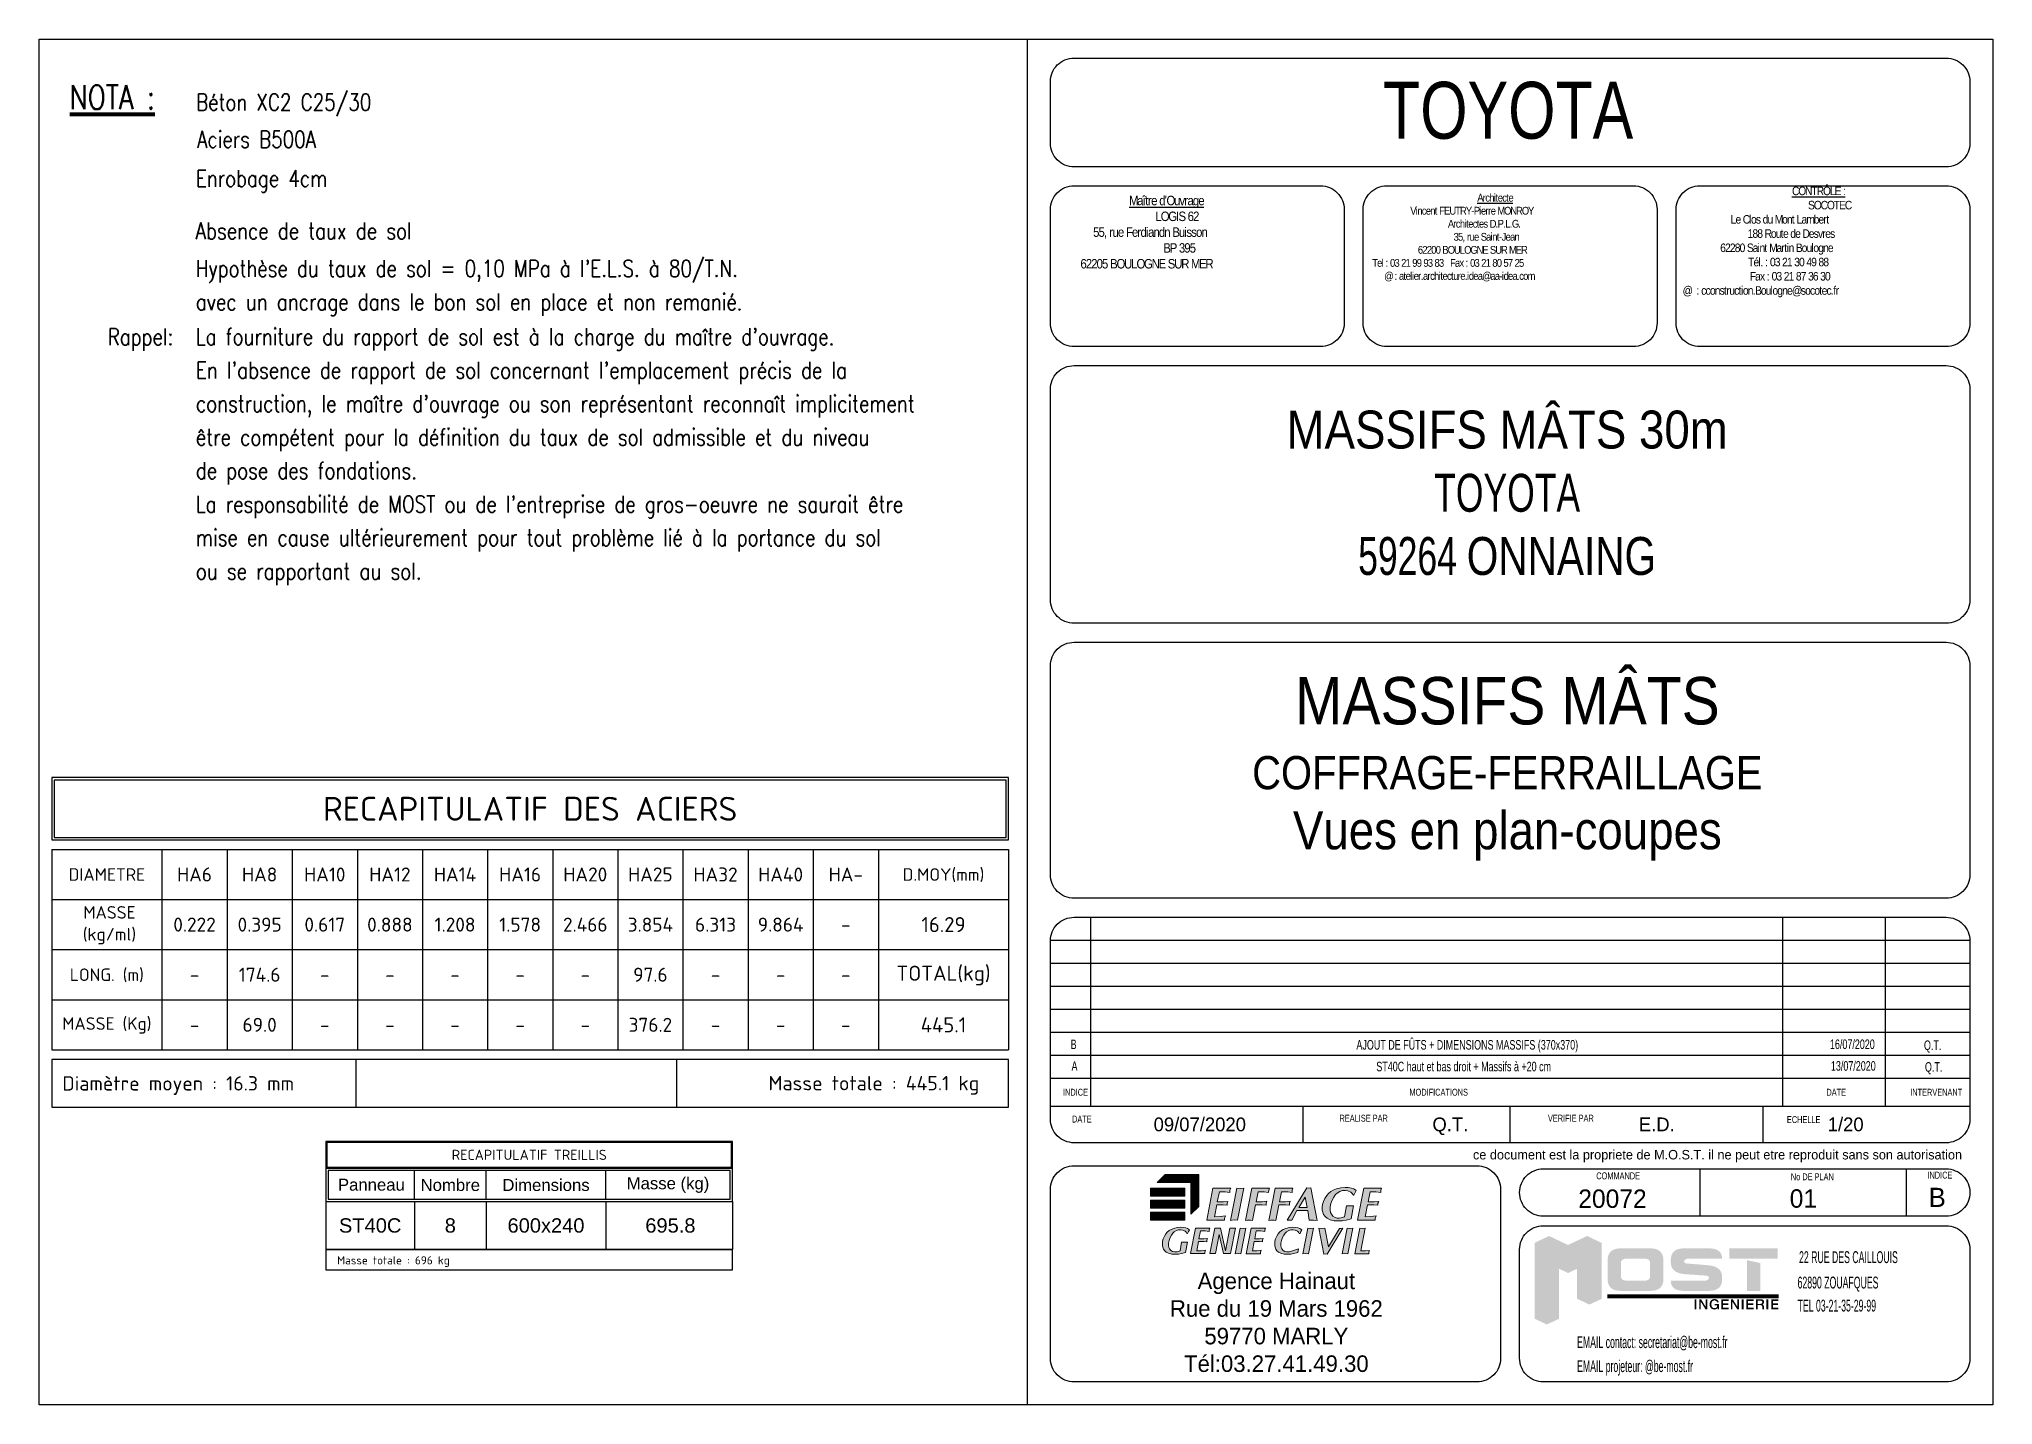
# Model space of a CAD drawing. Header units: millimetres. Extents: x 249 to 5353, y 227 to 2053.
# Drawn here: x 1625 to 2442, y 1482 to 2053 of the extents above; entities that cross this region are included whole.
import ezdxf
from ezdxf.enums import TextEntityAlignment as Align

# ---------------------------------------------------------------- set-up
doc = ezdxf.new("R2010")
doc.units = ezdxf.units.MM
doc.linetypes.add('CONTINU', pattern=[0])
doc.layers.get('Defpoints').update_dxf_attribs({"color": 252})
for name, color, linetype in [('Calque 1', 7, 'Continuous'), ('CARTOUCHE_CADRE_FIN', 1, 'CONTINU'), ('CARTOUCHE_CADRE_NORMAL', 7, 'CONTINU'), ('CARTOUCHE_TEXTE_FIN', 1, 'CONTINU'), ('CARTOUCHE_TEXTE_FORT', 3, 'CONTINU'), ('CARTOUCHE_TEXTE_NORMAL', 7, 'CONTINU'), ('PROG-ADFER-NOMENC', 1, 'Continuous')]:
    doc.layers.add(name, color=color, linetype=linetype)
for name, color, linetype, lineweight in [('Cotation', 4, 'Continuous', 20), ('Texte_normal', 7, 'Continuous', 50), ('Texte_titre', 3, 'Continuous', 70), ('Trait_normal', 7, 'Continuous', 50)]:
    doc.layers.add(name, color=color, linetype=linetype, lineweight=lineweight)
doc.styles.add('$$$FER-NOM$$$', font='isocpeur.ttf')
doc.styles.add('$$$FER-TIT$$$', font='isocpeur.ttf')
doc.styles.add('COMPLEX', font='complex')
doc.styles.add('RECAP2', font='isocpeur.ttf')
doc.styles.add('ROMANS', font='romans.shx', dxfattribs={"width": 0.8})
doc.styles.add('Romansred', font='Romans.shx', dxfattribs={"width": 0.85})
doc.styles.add('SIMPLEX', font='simplex.shx', dxfattribs={"oblique": 20})
doc.styles.get("Standard").update_dxf_attribs({"font": 'arial.ttf'})
doc.styles.add('TEXTE', font='bgothl.ttf')

msp = doc.modelspace()

# ---------------------------------------------------------------- texts
at = {"layer": 'CARTOUCHE_TEXTE_FIN', "style": 'TEXTE', "width": 0.7}
for s, p in [('B', (2058.62, 1630.46)), ('AJOUT DE FÛTS + DIMENSIONS MASSIFS (370x370)', (2268.29, 1630.26)), ('16/07/2020', (2392.29, 1630.5)), ('Q.T.', (2420.13, 1630.09)), ('A', (2059.01, 1621.4)), ('ST40C haut et bas droit + Massifs à +20 cm', (2256.96, 1621.19)), ('13/07/2020', (2392.69, 1621.44)), ('Q.T.', (2420.53, 1621.02))]:
    msp.add_text(s, height=4, dxfattribs=at).set_placement(p, align=Align.RIGHT)
at = {"layer": 'CARTOUCHE_TEXTE_NORMAL', "style": 'TEXTE'}
msp.add_attdef('B', text='01', height=8, dxfattribs=at).set_placement((2418.41, 1568.5), align=Align.MIDDLE_CENTER)
at = {"layer": 'Texte_titre', "style": 'ROMANS', "width": 0.8}
msp.add_text('%%UNOTA :', height=10, dxfattribs=at).set_placement((1637.71, 2023.29))
at = {"layer": 'Trait_normal', "style": 'ROMANS', "width": 0.8}
for s, p in [('Béton XC2 C25/30 ', (1690.59, 2022.74)), ('Aciers B500A', (1690.99, 2007.2)), ('Enrobage 4cm', (1690.47, 1990.88)), ('Absence de taux de sol', (1690.39, 1968.98)), ('Rappel:', (1653.63, 1924.7))]:
    msp.add_text(s, height=7, dxfattribs=at).set_placement(p)

# ---------------------------------------------------------------- blocks, each defined once
blk = doc.blocks.new('A$C50473DD2')
at = {"layer": 'Calque 1', "true_color": 0x878786}
h = blk.add_hatch(color=252, dxfattribs=at)
h.dxf.hatch_style = 2
h.paths.add_polyline_path([(4.87, -0.95), (4.39, -0.72), (3.04, -1.35), (1.71, -0.72), (1.22, -0.95), (0.69, -1.2), (3.05, -2.31), (5.4, -1.2)])
at = {"layer": 'Calque 1', "true_color": 0x5a5c5e}
h = blk.add_hatch(color=251, dxfattribs=at)
h.dxf.hatch_style = 2
h.paths.add_polyline_path([(1.55, -2.62), (3.05, -3.32), (3.05, -2.31), (0.69, -1.2), (0.69, -6.53), (1.55, -6.94)])
h = blk.add_hatch(color=251, dxfattribs=at)
h.dxf.hatch_style = 2
h.paths.add_polyline_path([(4.54, -2.62), (3.05, -3.32), (3.05, -2.31), (5.4, -1.2), (5.41, -5.14), (4.54, -5.54)])
at = {"layer": 'Calque 1', "true_color": 0xc6c6c5}
h = blk.add_hatch(color=9, dxfattribs=at)
h.dxf.hatch_style = 2
h.paths.add_polyline_path([(2.42, -3.02), (1.55, -2.62), (1.55, -6.94), (2.42, -6.54)])
h = blk.add_hatch(color=9, dxfattribs=at)
h.dxf.hatch_style = 2
h.paths.add_polyline_path([(4.54, -2.62), (3.68, -3.02), (3.68, -5.13), (4.54, -5.54), (4.54, -3.63)])
at = {"layer": 'Calque 1', "true_color": 0x878786}
h = blk.add_hatch(color=252, dxfattribs=at)
h.dxf.hatch_style = 2
edge = h.paths.add_edge_path()
edge.add_spline(control_points=[(6.76, -1.59), (6.76, -1.59), (8.82, -1.59), (8.82, -1.59), (9.44, -1.59), (9.75, -1.87), (9.75, -2.42), (9.75, -2.42), (9.75, -3.76), (9.75, -3.76), (9.75, -4.31), (9.44, -4.58), (8.82, -4.58), (8.82, -4.58), (6.76, -4.58), (6.76, -4.58), (6.14, -4.58), (5.83, -4.31), (5.83, -3.76), (5.83, -3.76), (5.83, -2.42), (5.83, -2.42), (5.83, -1.87), (6.14, -1.59), (6.76, -1.59)], knot_values=[0, 0, 0, 0, 1, 1, 1, 2, 2, 2, 3, 3, 3, 4, 4, 4, 5, 5, 5, 6, 6, 6, 7, 7, 7, 8, 8, 8, 8], degree=3, periodic=0)
edge = h.paths.add_edge_path()
edge.add_spline(control_points=[(6.76, -2.62), (6.76, -2.62), (6.76, -3.55), (6.76, -3.55), (6.76, -3.76), (6.9, -3.86), (7.17, -3.86), (7.17, -3.86), (8.41, -3.86), (8.41, -3.86), (8.69, -3.86), (8.82, -3.76), (8.82, -3.55), (8.82, -3.55), (8.82, -2.62), (8.82, -2.62), (8.82, -2.42), (8.69, -2.31), (8.41, -2.31), (8.41, -2.31), (7.17, -2.31), (7.17, -2.31), (6.9, -2.31), (6.76, -2.42), (6.76, -2.62)], knot_values=[0, 0, 0, 0, 1, 1, 1, 2, 2, 2, 3, 3, 3, 4, 4, 4, 5, 5, 5, 6, 6, 6, 7, 7, 7, 8, 8, 8, 8], degree=3, periodic=0)
at = {"layer": 'Calque 1', "true_color": 0x5a5c5e}
h = blk.add_hatch(color=251, dxfattribs=at)
h.dxf.hatch_style = 2
edge = h.paths.add_edge_path()
edge.add_spline(control_points=[(11.19, -1.59), (11.19, -1.59), (12.95, -1.59), (12.95, -1.59), (13.57, -1.59), (13.88, -1.83), (13.88, -2.31), (13.88, -2.31), (11.61, -2.31), (11.61, -2.31), (11.33, -2.31), (11.2, -2.38), (11.2, -2.52), (11.2, -2.52), (11.2, -2.52), (11.2, -2.52), (11.2, -2.62), (11.33, -2.67), (11.61, -2.67), (11.61, -2.67), (12.95, -2.78), (12.95, -2.78), (13.57, -2.85), (13.88, -3.12), (13.88, -3.6), (13.88, -3.6), (13.88, -3.76), (13.88, -3.76), (13.88, -4.31), (13.57, -4.58), (12.95, -4.58), (12.95, -4.58), (11.19, -4.58), (11.19, -4.58), (10.58, -4.58), (10.27, -4.34), (10.27, -3.86), (10.27, -3.86), (12.64, -3.86), (12.64, -3.86), (12.84, -3.86), (12.95, -3.79), (12.95, -3.65), (12.95, -3.55), (12.85, -3.5), (12.64, -3.5), (12.64, -3.5), (11.19, -3.4), (11.19, -3.4), (10.58, -3.33), (10.27, -3.05), (10.27, -2.57), (10.27, -2.57), (10.27, -2.42), (10.27, -2.42), (10.27, -1.87), (10.58, -1.59), (11.19, -1.59)], knot_values=[0, 0, 0, 0, 1, 1, 1, 2, 2, 2, 3, 3, 3, 4, 4, 4, 5, 5, 5, 6, 6, 6, 7, 7, 7, 8, 8, 8, 9, 9, 9, 10, 10, 10, 11, 11, 11, 12, 12, 12, 13, 13, 13, 14, 14, 14, 15, 15, 15, 16, 16, 16, 17, 17, 17, 18, 18, 18, 19, 19, 19, 19], degree=3, periodic=0)
at = {"layer": 'Calque 1', "true_color": 0x878786}
h = blk.add_hatch(color=252, dxfattribs=at)
h.dxf.hatch_style = 2
h.paths.add_polyline_path([(14.39, -1.59), (17.79, -1.59), (17.79, -2.31), (14.39, -2.31)])
h.paths.add_polyline_path([(15.63, -2.42), (16.56, -2.62), (16.56, -4.58), (15.63, -4.58)])
at = {"layer": 'Calque 1', "true_color": 0x5a5c5e}
h = blk.add_hatch(color=251, dxfattribs=at)
h.dxf.hatch_style = 2
h.paths.add_polyline_path([(11.95, -5.17), (12.07, -5.17), (12.07, -5.87), (11.95, -5.87)])
at = {"layer": 'Calque 1', "true_color": 0x878786}
h = blk.add_hatch(color=252, dxfattribs=at)
h.dxf.hatch_style = 2
h.paths.add_polyline_path([(12.27, -5.17), (12.4, -5.17), (12.72, -5.69), (12.72, -5.69), (12.72, -5.17), (12.84, -5.17), (12.84, -5.87), (12.71, -5.87), (12.39, -5.36), (12.38, -5.36), (12.38, -5.87), (12.27, -5.87)])
h = blk.add_hatch(color=252, dxfattribs=at)
h.dxf.hatch_style = 2
edge = h.paths.add_edge_path()
edge.add_spline(control_points=[(13.65, -5.87), (13.65, -5.87), (13.57, -5.87), (13.57, -5.87), (13.57, -5.87), (13.55, -5.79), (13.55, -5.79), (13.52, -5.83), (13.48, -5.85), (13.45, -5.87), (13.42, -5.88), (13.38, -5.89), (13.34, -5.89), (13.28, -5.89), (13.24, -5.88), (13.2, -5.86), (13.15, -5.84), (13.12, -5.82), (13.09, -5.78), (13.06, -5.75), (13.04, -5.71), (13.02, -5.66), (13.01, -5.62), (13, -5.57), (13, -5.52), (13, -5.47), (13.01, -5.42), (13.02, -5.38), (13.04, -5.33), (13.06, -5.3), (13.09, -5.26), (13.12, -5.23), (13.15, -5.2), (13.2, -5.18), (13.24, -5.16), (13.28, -5.15), (13.34, -5.15), (13.38, -5.15), (13.41, -5.16), (13.45, -5.17), (13.48, -5.18), (13.51, -5.19), (13.54, -5.21), (13.57, -5.23), (13.59, -5.26), (13.61, -5.29), (13.62, -5.32), (13.63, -5.35), (13.64, -5.39), (13.64, -5.39), (13.52, -5.39), (13.52, -5.39), (13.52, -5.37), (13.51, -5.35), (13.5, -5.33), (13.49, -5.31), (13.47, -5.3), (13.46, -5.29), (13.44, -5.28), (13.42, -5.27), (13.4, -5.26), (13.38, -5.26), (13.36, -5.25), (13.34, -5.25), (13.3, -5.25), (13.27, -5.26), (13.24, -5.28), (13.21, -5.29), (13.19, -5.31), (13.17, -5.34), (13.16, -5.36), (13.14, -5.39), (13.14, -5.42), (13.13, -5.45), (13.12, -5.49), (13.12, -5.52), (13.12, -5.55), (13.13, -5.59), (13.14, -5.62), (13.14, -5.65), (13.16, -5.68), (13.17, -5.71), (13.19, -5.73), (13.21, -5.75), (13.24, -5.77), (13.27, -5.78), (13.3, -5.79), (13.34, -5.79), (13.37, -5.79), (13.4, -5.79), (13.42, -5.78), (13.45, -5.77), (13.47, -5.76), (13.48, -5.74), (13.5, -5.72), (13.51, -5.7), (13.52, -5.68), (13.53, -5.65), (13.53, -5.63), (13.53, -5.6), (13.53, -5.6), (13.35, -5.6), (13.35, -5.6), (13.35, -5.6), (13.35, -5.5), (13.35, -5.5), (13.35, -5.5), (13.65, -5.5), (13.65, -5.5), (13.65, -5.5), (13.65, -5.87), (13.65, -5.87)], knot_values=[0, 0, 0, 0, 1, 1, 1, 2, 2, 2, 3, 3, 3, 4, 4, 4, 5, 5, 5, 6, 6, 6, 7, 7, 7, 8, 8, 8, 9, 9, 9, 10, 10, 10, 11, 11, 11, 12, 12, 12, 13, 13, 13, 14, 14, 14, 15, 15, 15, 16, 16, 16, 17, 17, 17, 18, 18, 18, 19, 19, 19, 20, 20, 20, 21, 21, 21, 22, 22, 22, 23, 23, 23, 24, 24, 24, 25, 25, 25, 26, 26, 26, 27, 27, 27, 28, 28, 28, 29, 29, 29, 30, 30, 30, 31, 31, 31, 32, 32, 32, 33, 33, 33, 34, 34, 34, 35, 35, 35, 36, 36, 36, 37, 37, 37, 37], degree=3, periodic=0)
h = blk.add_hatch(color=252, dxfattribs=at)
h.dxf.hatch_style = 2
h.paths.add_polyline_path([(13.83, -5.17), (14.34, -5.17), (14.34, -5.28), (13.95, -5.28), (13.95, -5.46), (14.31, -5.46), (14.31, -5.56), (13.95, -5.56), (13.95, -5.77), (14.34, -5.77), (14.34, -5.87), (13.83, -5.87)])
h = blk.add_hatch(color=252, dxfattribs=at)
h.dxf.hatch_style = 2
h.paths.add_polyline_path([(14.5, -5.17), (14.63, -5.17), (14.95, -5.69), (14.95, -5.69), (14.95, -5.17), (15.07, -5.17), (15.07, -5.87), (14.94, -5.87), (14.62, -5.36), (14.61, -5.36), (14.61, -5.87), (14.5, -5.87)])
at = {"layer": 'Calque 1', "true_color": 0x5a5c5e}
h = blk.add_hatch(color=251, dxfattribs=at)
h.dxf.hatch_style = 2
h.paths.add_polyline_path([(15.26, -5.17), (15.39, -5.17), (15.39, -5.87), (15.26, -5.87)])
at = {"layer": 'Calque 1', "true_color": 0x878786}
h = blk.add_hatch(color=252, dxfattribs=at)
h.dxf.hatch_style = 2
h.paths.add_polyline_path([(15.59, -5.17), (16.09, -5.17), (16.09, -5.28), (15.71, -5.28), (15.71, -5.46), (16.07, -5.46), (16.07, -5.56), (15.71, -5.56), (15.71, -5.77), (16.1, -5.77), (16.1, -5.87), (15.59, -5.87)])
h = blk.add_hatch(color=252, dxfattribs=at)
h.dxf.hatch_style = 2
edge = h.paths.add_edge_path()
edge.add_spline(control_points=[(16.26, -5.17), (16.26, -5.17), (16.59, -5.17), (16.59, -5.17), (16.67, -5.17), (16.73, -5.19), (16.77, -5.22), (16.81, -5.25), (16.83, -5.3), (16.83, -5.36), (16.83, -5.39), (16.82, -5.42), (16.81, -5.44), (16.8, -5.46), (16.79, -5.48), (16.78, -5.5), (16.77, -5.51), (16.75, -5.52), (16.74, -5.53), (16.73, -5.53), (16.72, -5.54), (16.71, -5.54), (16.71, -5.54), (16.71, -5.54), (16.71, -5.54), (16.72, -5.54), (16.73, -5.54), (16.75, -5.55), (16.76, -5.55), (16.77, -5.56), (16.78, -5.57), (16.79, -5.59), (16.8, -5.6), (16.81, -5.62), (16.81, -5.64), (16.82, -5.66), (16.82, -5.69), (16.82, -5.73), (16.82, -5.77), (16.83, -5.8), (16.83, -5.83), (16.84, -5.86), (16.85, -5.87), (16.85, -5.87), (16.72, -5.87), (16.72, -5.87), (16.71, -5.86), (16.71, -5.84), (16.71, -5.82), (16.7, -5.8), (16.7, -5.79), (16.7, -5.77), (16.7, -5.74), (16.7, -5.71), (16.7, -5.69), (16.69, -5.66), (16.69, -5.64), (16.68, -5.63), (16.67, -5.61), (16.65, -5.6), (16.63, -5.59), (16.61, -5.59), (16.59, -5.58), (16.56, -5.58), (16.56, -5.58), (16.38, -5.58), (16.38, -5.58), (16.38, -5.58), (16.38, -5.87), (16.38, -5.87), (16.38, -5.87), (16.26, -5.87), (16.26, -5.87), (16.26, -5.87), (16.26, -5.17), (16.26, -5.17)], knot_values=[0, 0, 0, 0, 1, 1, 1, 2, 2, 2, 3, 3, 3, 4, 4, 4, 5, 5, 5, 6, 6, 6, 7, 7, 7, 8, 8, 8, 9, 9, 9, 10, 10, 10, 11, 11, 11, 12, 12, 12, 13, 13, 13, 14, 14, 14, 15, 15, 15, 16, 16, 16, 17, 17, 17, 18, 18, 18, 19, 19, 19, 20, 20, 20, 21, 21, 21, 22, 22, 22, 23, 23, 23, 24, 24, 24, 25, 25, 25, 25], degree=3, periodic=0)
edge = h.paths.add_edge_path()
edge.add_spline(control_points=[(16.38, -5.49), (16.38, -5.49), (16.58, -5.49), (16.58, -5.49), (16.62, -5.49), (16.65, -5.48), (16.67, -5.46), (16.69, -5.44), (16.7, -5.41), (16.7, -5.38), (16.7, -5.35), (16.7, -5.34), (16.69, -5.32), (16.69, -5.31), (16.68, -5.3), (16.67, -5.29), (16.66, -5.28), (16.64, -5.28), (16.63, -5.27), (16.61, -5.27), (16.6, -5.27), (16.58, -5.27), (16.58, -5.27), (16.38, -5.27), (16.38, -5.27), (16.38, -5.27), (16.38, -5.49), (16.38, -5.49)], knot_values=[0, 0, 0, 0, 1, 1, 1, 2, 2, 2, 3, 3, 3, 4, 4, 4, 5, 5, 5, 6, 6, 6, 7, 7, 7, 8, 8, 8, 9, 9, 9, 9], degree=3, periodic=0)
at = {"layer": 'Calque 1', "true_color": 0x5a5c5e}
h = blk.add_hatch(color=251, dxfattribs=at)
h.dxf.hatch_style = 2
h.paths.add_polyline_path([(17, -5.17), (17.13, -5.17), (17.13, -5.87), (17, -5.87)])
at = {"layer": 'Calque 1', "true_color": 0x878786}
h = blk.add_hatch(color=252, dxfattribs=at)
h.dxf.hatch_style = 2
h.paths.add_polyline_path([(17.33, -5.17), (17.83, -5.17), (17.83, -5.28), (17.45, -5.28), (17.45, -5.46), (17.8, -5.46), (17.8, -5.56), (17.45, -5.56), (17.45, -5.77), (17.84, -5.77), (17.84, -5.87), (17.33, -5.87)])
at = {"layer": 'Calque 1', "color": 252, "lineweight": 70, "true_color": 0x878786}
blk.add_lwpolyline([(5.83, -4.94), (17.85, -4.94)], dxfattribs=at)
blk = doc.blocks.new('CARTOUCHE EIFFAGE GC MARLY')
at = {"layer": 'Cotation'}
h = blk.add_hatch(dxfattribs=at)
h.set_pattern_fill('ANSI31', color=10, scale=0.04992, style=0)
h.set_pattern_definition([(45, (-202.29392, 34.02975), (-0.1120736, 0.1120736), [])])
h.paths.add_polyline_path([(-176.31, 46.93), (-174.61, 48.63), (-167.54, 48.63), (-167.54, 41.88), (-169.2, 40.22), (-169.2, 46.93)])
h.paths.add_polyline_path([(-177.73, 44.01), (-177.73, 45.69), (-170.46, 45.69), (-170.46, 44.01)])
h.paths.add_polyline_path([(-177.73, 41.49), (-177.73, 43.17), (-170.46, 43.17), (-170.46, 41.49)])
h.paths.add_polyline_path([(-177.73, 38.97), (-177.73, 40.65), (-170.46, 40.65), (-170.46, 38.97)])
at = {"layer": 'Texte_normal'}
for points in [[(-163.74, 42.19), (-162.38, 42.19), (-161.53, 42.1), (-161.53, 42.53), (-161.37, 42.94), (-162.35, 42.86), (-163.63, 42.86), (-163.19, 44.98), (-161.98, 44.98), (-160.95, 44.83), (-160.95, 45.27), (-160.8, 45.7), (-164.54, 45.7), (-165.85, 38.96), (-162.09, 38.96), (-162.09, 39.33), (-161.93, 39.85), (-163.03, 39.73), (-164.22, 39.69)], [(-158.01, 45.69), (-158.77, 45.62), (-159.5, 45.7), (-160.81, 38.93), (-160.09, 39.01), (-159.34, 38.94)], [(-155.56, 42.21), (-154.15, 42.21), (-153.34, 42.12), (-153.34, 42.54), (-153.2, 42.95), (-154.16, 42.85), (-155.45, 42.85), (-155.03, 44.98), (-154.34, 44.98), (-153.71, 44.95), (-152.8, 44.84), (-152.75, 45.29), (-152.61, 45.71), (-156.35, 45.71), (-157.71, 38.92), (-157.26, 38.99), (-156.9, 38.99), (-156.61, 38.96), (-156.19, 38.92)], [(-152.78, 38.92), (-152.32, 38.99), (-151.97, 38.99), (-151.68, 38.96), (-151.26, 38.92), (-150.63, 42.21), (-149.22, 42.21), (-148.4, 42.12), (-148.4, 42.54), (-148.27, 42.95), (-149.23, 42.85), (-150.51, 42.85), (-150.1, 44.98), (-149.4, 44.98), (-148.78, 44.95), (-147.86, 44.84), (-147.82, 45.29), (-147.68, 45.71), (-151.42, 45.71)], [(-135.49, 44.88), (-135.2, 44.6), (-134.99, 44.28), (-134.87, 44.24), (-134.8, 44.27), (-134.56, 44.83), (-134.34, 45.24), (-134.85, 45.57), (-135.31, 45.75), (-136, 45.86), (-136.67, 45.89), (-137.58, 45.82), (-138.49, 45.61), (-139.2, 45.31), (-139.67, 45.02), (-140.17, 44.59), (-140.54, 44.16), (-140.95, 43.54), (-141.24, 42.88), (-141.41, 42.28), (-141.47, 41.77), (-141.47, 41.1), (-141.38, 40.64), (-141.19, 40.13), (-140.87, 39.71), (-140.47, 39.38), (-139.84, 39.06), (-138.98, 38.86), (-138.2, 38.81), (-137.24, 38.84), (-136.47, 38.96), (-135.4, 39.23), (-134.86, 42.01), (-135.39, 41.96), (-135.92, 41.96), (-136.4, 42.02), (-136.82, 39.69), (-137.55, 39.45), (-137.91, 39.41), (-138.32, 39.41), (-138.76, 39.54), (-139.23, 39.81), (-139.57, 40.21), (-139.73, 40.57), (-139.83, 41.1), (-139.83, 41.75), (-139.68, 42.45), (-139.39, 43.22), (-139.07, 43.85), (-138.68, 44.37), (-138.37, 44.68), (-137.77, 45.03), (-137.19, 45.21), (-136.63, 45.26), (-136.09, 45.17)], [(-131.39, 44.98), (-130.18, 44.98), (-129.15, 44.83), (-129.15, 45.27), (-129, 45.7), (-132.74, 45.7), (-134.05, 38.96), (-130.29, 38.96), (-130.29, 39.33), (-130.13, 39.85), (-131.23, 39.73), (-132.41, 39.69), (-131.94, 42.19), (-130.58, 42.19), (-129.73, 42.1), (-129.73, 42.53), (-129.57, 42.94), (-130.55, 42.86), (-131.83, 42.86)], [(-170.42, 36.65), (-170.2, 36.42), (-170.03, 36.16), (-169.93, 36.14), (-169.88, 36.16), (-169.68, 36.61), (-169.51, 36.94), (-169.91, 37.2), (-170.28, 37.35), (-170.84, 37.43), (-171.37, 37.46), (-172.1, 37.4), (-172.83, 37.23), (-173.39, 36.99), (-173.77, 36.76), (-174.17, 36.41), (-174.46, 36.07), (-174.79, 35.57), (-175.03, 35.05), (-175.16, 34.56), (-175.21, 34.16), (-175.21, 33.63), (-175.14, 33.26), (-174.98, 32.85), (-174.73, 32.51), (-174.41, 32.25), (-173.91, 32), (-173.22, 31.83), (-172.6, 31.79), (-171.83, 31.82), (-171.21, 31.91), (-170.35, 32.13), (-169.92, 34.35), (-170.35, 34.31), (-170.77, 34.31), (-171.15, 34.36), (-171.49, 32.5), (-172.07, 32.3), (-172.36, 32.27), (-172.69, 32.27), (-173.05, 32.38), (-173.42, 32.59), (-173.69, 32.91), (-173.82, 33.2), (-173.9, 33.63), (-173.9, 34.15), (-173.78, 34.7), (-173.55, 35.32), (-173.29, 35.82), (-172.98, 36.24), (-172.73, 36.49), (-172.25, 36.77), (-171.79, 36.91), (-171.34, 36.96), (-170.91, 36.88)], [(-167.15, 36.73), (-166.18, 36.73), (-165.36, 36.61), (-165.36, 36.96), (-165.23, 37.3), (-168.23, 37.3), (-169.27, 31.91), (-166.26, 31.91), (-166.26, 32.21), (-166.13, 32.62), (-167.02, 32.52), (-167.97, 32.5), (-167.59, 34.49), (-166.5, 34.49), (-165.81, 34.42), (-165.81, 34.77), (-165.69, 35.09), (-166.48, 35.03), (-167.49, 35.03)], [(-163.22, 35.96), (-162.35, 31.91), (-160.85, 31.91), (-159.81, 37.3), (-160.99, 37.3), (-161.92, 32.5), (-162.94, 37.3), (-164.14, 37.3), (-165.18, 31.91), (-164, 31.91)], [(-157.59, 37.3), (-158.19, 37.24), (-158.77, 37.31), (-159.83, 31.89), (-159.25, 31.95), (-158.65, 31.9)], [(-155.4, 36.71), (-154.43, 36.71), (-153.61, 36.59), (-153.61, 36.95), (-153.48, 37.29), (-156.48, 37.29), (-157.52, 31.9), (-154.52, 31.9), (-154.52, 32.19), (-154.38, 32.61), (-155.27, 32.51), (-156.22, 32.48), (-155.84, 34.48), (-154.75, 34.48), (-154.06, 34.41), (-154.06, 34.75), (-153.94, 35.08), (-154.73, 35.02), (-155.74, 35.02)], [(-148.56, 36.77), (-148.1, 36.91), (-147.65, 36.96), (-147.21, 36.88), (-146.73, 36.65), (-146.51, 36.42), (-146.34, 36.16), (-146.24, 36.14), (-146.18, 36.16), (-145.99, 36.61), (-145.81, 36.94), (-146.22, 37.2), (-146.59, 37.35), (-147.15, 37.43), (-147.68, 37.46), (-148.41, 37.4), (-149.14, 37.23), (-149.7, 36.99), (-150.08, 36.76), (-150.48, 36.41), (-150.77, 36.07), (-151.1, 35.57), (-151.34, 35.05), (-151.47, 34.56), (-151.52, 34.16), (-151.52, 33.63), (-151.45, 33.26), (-151.29, 32.85), (-151.04, 32.51), (-150.72, 32.25), (-150.22, 32), (-149.53, 31.83), (-148.91, 31.79), (-148.13, 31.82), (-147.52, 31.91), (-146.66, 32.13), (-146.51, 32.93), (-148.38, 32.3), (-148.67, 32.27), (-149, 32.27), (-149.36, 32.38), (-149.73, 32.59), (-150, 32.91), (-150.13, 33.2), (-150.21, 33.63), (-150.21, 34.15), (-150.09, 34.7), (-149.86, 35.32), (-149.6, 35.82), (-149.29, 36.24), (-149.04, 36.49)], [(-143.35, 37.3), (-143.95, 37.24), (-144.53, 37.31), (-145.59, 31.89), (-145, 31.95), (-144.4, 31.9)], [(-140.94, 37.26), (-141.59, 37.22), (-142.23, 37.29), (-141.12, 31.79), (-140.81, 31.84), (-140.48, 31.79), (-137.16, 37.26), (-137.58, 37.22), (-137.84, 37.24), (-140.2, 33.37)], [(-135.04, 37.3), (-135.64, 37.24), (-136.22, 37.31), (-137.28, 31.89), (-136.69, 31.95), (-136.09, 31.9)], [(-132.4, 37.3), (-133.01, 37.24), (-133.58, 37.31), (-134.64, 31.89), (-131.63, 31.89), (-131.63, 32.19), (-131.5, 32.6), (-132.39, 32.5), (-133.34, 32.48)]]:
    blk.add_hatch(color=256, dxfattribs=at).paths.add_polyline_path(points)
h = blk.add_hatch(color=256, dxfattribs=at)
h.paths.add_polyline_path([(-143.93, 45.78), (-144.33, 45.73), (-144.73, 45.78), (-148.89, 38.95), (-148.36, 39), (-147.91, 38.96), (-146.82, 40.99), (-144.54, 40.99), (-144.28, 38.94), (-143.35, 39), (-142.54, 38.92)])
h.paths.add_polyline_path([(-144.67, 41.62), (-146.42, 41.63), (-145.09, 43.81)], flags=16)
at = {"layer": 'CARTOUCHE_CADRE_FIN'}
for p, q in [((-190.29, 63.05), (-190.29, 102.86)), ((-44.34, 63.05), (-44.34, 102.86)), ((-22.66, 63.05), (-22.66, 102.86)), ((-198.85, 63.05), (-4.85, 63.05)), ((-145.5, 55.29), (-145.5, 63.05)), ((-101.85, 55.29), (-101.85, 63.05)), ((-48.5, 55.29), (-48.5, 63.05)), ((-61.75, 39.79), (-61.75, 49.79)), ((-18.2, 39.79), (-18.2, 49.79))]:
    blk.add_line(p, q, dxfattribs=at)
at = {"layer": 'CARTOUCHE_CADRE_FIN', "color": 6}
for p, q in [((-198.85, 98.01), (-4.85, 98.01)), ((-198.85, 93.16), (-4.85, 93.16)), ((-198.85, 88.31), (-4.85, 88.31)), ((-198.85, 83.46), (-4.85, 83.46)), ((-198.85, 78.61), (-4.85, 78.61)), ((-198.85, 73.76), (-4.85, 73.76)), ((-198.85, 68.91), (-4.85, 68.91))]:
    blk.add_line(p, q, dxfattribs=at)
at = {"layer": 'CARTOUCHE_CADRE_NORMAL'}
for p, q in [((-203.7, 288.09), (0, 288.09)), ((-203.7, 0), (-203.7, 288.09)), ((0, 288.09), (0, 0)), ((0, 0), (-203.7, 0))]:
    blk.add_line(p, q, dxfattribs=at)
at = {"layer": 'CARTOUCHE_TEXTE_FIN'}
for points in [[(-193.85, 284.09), (-9.85, 284.09, -0.414214), (-4.85, 279.09), (-4.85, 266.14, -0.414214), (-9.85, 261.14), (-193.85, 261.14, -0.414214), (-198.85, 266.14), (-198.85, 279.09, -0.414214)], [(-193.85, 257.14), (-141.85, 257.14, -0.414214), (-136.85, 252.14), (-136.85, 228.22, -0.414214), (-141.85, 223.22), (-193.85, 223.22, -0.414214), (-198.85, 228.22), (-198.85, 252.14, -0.414214)], [(-127.85, 257.14), (-75.85, 257.14, -0.414214), (-70.85, 252.14), (-70.85, 228.22, -0.414214), (-75.85, 223.22), (-127.85, 223.22, -0.414214), (-132.85, 228.22), (-132.85, 252.14, -0.414214)], [(-61.85, 257.14), (-9.85, 257.14, -0.414214), (-4.85, 252.14), (-4.85, 228.22, -0.414214), (-9.85, 223.22), (-61.85, 223.22, -0.414214), (-66.85, 228.22), (-66.85, 252.14, -0.414214)], [(-193.85, 219.22), (-9.85, 219.22, -0.414214), (-4.85, 214.22), (-4.85, 169.86, -0.414214), (-9.85, 164.86), (-193.85, 164.86, -0.414214), (-198.85, 169.86), (-198.85, 214.22, -0.414214)], [(-193.85, 160.86), (-9.85, 160.86, -0.414214), (-4.85, 155.86), (-4.85, 111.86, -0.414214), (-9.85, 106.86), (-193.85, 106.86, -0.414214), (-198.85, 111.86), (-198.85, 155.86, -0.414214)], [(-193.85, 102.86), (-9.85, 102.86, -0.414214), (-4.85, 97.86), (-4.85, 60.29, -0.414214), (-9.85, 55.29), (-193.85, 55.29, -0.414214), (-198.85, 60.29), (-198.85, 97.86, -0.414214)], [(-193.85, 50.44), (-108.85, 50.44, -0.414214), (-103.85, 45.44), (-103.85, 9.85, -0.414214), (-108.85, 4.85), (-193.85, 4.85, -0.414214), (-198.85, 9.85), (-198.85, 45.44, -0.414214)], [(-94.85, 49.79), (-9.85, 49.79, -0.414214), (-4.85, 44.79), (-4.85, 44.79, -0.414214), (-9.85, 39.79), (-94.85, 39.79, -0.414214), (-99.85, 44.79), (-99.85, 44.79, -0.414214)], [(-94.85, 37.79), (-9.85, 37.79, -0.414214), (-4.85, 32.79), (-4.85, 9.85, -0.414214), (-9.85, 4.85), (-94.85, 4.85, -0.414214), (-99.85, 9.85), (-99.85, 32.79, -0.414214)]]:
    blk.add_lwpolyline(points, format="xyb", close=True, dxfattribs=at)
at = {"layer": 'Cotation'}
for p, q in [((-165.18, 31.91), (-164.14, 37.3)), ((-164.14, 37.3), (-162.94, 37.3)), ((-162.94, 37.3), (-161.92, 32.5)), ((-161.92, 32.5), (-160.99, 37.3)), ((-160.99, 37.3), (-159.81, 37.3)), ((-160.85, 31.91), (-159.81, 37.3)), ((-164, 31.91), (-163.22, 35.96)), ((-163.22, 35.96), (-162.35, 31.91)), ((-165.18, 31.91), (-164, 31.91)), ((-162.35, 31.91), (-160.85, 31.91))]:
    blk.add_line(p, q, dxfattribs=at)
at = {"layer": 'Cotation', "color": 10}
for points in [[(-177.73, 44.01), (-177.73, 45.69), (-170.46, 45.69), (-170.46, 44.01), (-177.73, 44.01)], [(-176.31, 46.93), (-174.61, 48.63), (-167.54, 48.63), (-167.54, 41.88), (-169.2, 40.22), (-169.2, 46.93), (-176.31, 46.93)], [(-177.73, 41.49), (-177.73, 43.17), (-170.46, 43.17), (-170.46, 41.49), (-177.73, 41.49)], [(-177.73, 38.97), (-177.73, 40.65), (-170.46, 40.65), (-170.46, 38.97), (-177.73, 38.97)]]:
    blk.add_lwpolyline(points, dxfattribs=at)
at = {"layer": 'Cotation'}
for points in [[(-160.8, 45.7), (-164.54, 45.7), (-165.85, 38.96), (-162.09, 38.96), (-162.09, 39.33), (-161.93, 39.85), (-163.03, 39.73), (-164.22, 39.69), (-163.74, 42.19), (-162.38, 42.19), (-161.53, 42.1), (-161.53, 42.53), (-161.37, 42.94), (-162.35, 42.86), (-163.63, 42.86), (-163.19, 44.98), (-161.98, 44.98), (-160.95, 44.83), (-160.95, 45.27), (-160.8, 45.7)], [(-158.01, 45.69), (-158.77, 45.62), (-159.5, 45.7), (-160.81, 38.93)], [(-160.81, 38.93), (-160.09, 39.01), (-159.34, 38.94), (-158.01, 45.69)], [(-157.71, 38.92), (-156.35, 45.71), (-152.61, 45.71), (-152.75, 45.29), (-152.8, 44.84), (-153.71, 44.95), (-154.34, 44.98), (-155.03, 44.98), (-155.45, 42.85), (-154.16, 42.85), (-153.2, 42.95), (-153.34, 42.54), (-153.34, 42.12), (-154.15, 42.21), (-155.56, 42.21), (-156.19, 38.92), (-156.61, 38.96), (-156.9, 38.99), (-157.26, 38.99), (-157.71, 38.92)], [(-152.78, 38.92), (-151.42, 45.71), (-147.68, 45.71), (-147.82, 45.29), (-147.86, 44.84), (-148.78, 44.95), (-149.4, 44.98), (-150.1, 44.98), (-150.51, 42.85), (-149.23, 42.85), (-148.27, 42.95), (-148.4, 42.54), (-148.4, 42.12), (-149.22, 42.21), (-150.63, 42.21), (-151.26, 38.92), (-151.68, 38.96), (-151.97, 38.99), (-152.32, 38.99), (-152.78, 38.92)], [(-148.89, 38.95), (-144.73, 45.78), (-144.33, 45.73), (-143.93, 45.78), (-142.54, 38.92), (-143.35, 39), (-144.28, 38.94), (-144.54, 40.99), (-146.82, 40.99), (-147.91, 38.96), (-148.36, 39), (-148.89, 38.95)], [(-134.8, 44.27), (-134.56, 44.83), (-134.34, 45.24), (-134.85, 45.57), (-135.31, 45.75), (-136, 45.86), (-136.67, 45.89), (-137.58, 45.82), (-138.49, 45.61), (-139.2, 45.31), (-139.67, 45.02), (-140.17, 44.59), (-140.54, 44.16), (-140.95, 43.54), (-141.24, 42.88), (-141.41, 42.28), (-141.47, 41.77), (-141.47, 41.1), (-141.38, 40.64), (-141.19, 40.13), (-140.87, 39.71), (-140.47, 39.38), (-139.84, 39.06), (-138.98, 38.86), (-138.2, 38.81), (-137.24, 38.84), (-136.47, 38.96), (-135.4, 39.23), (-134.86, 42.01), (-135.39, 41.96), (-135.92, 41.96), (-136.4, 42.02), (-136.82, 39.69), (-137.55, 39.45), (-137.91, 39.41), (-138.32, 39.41), (-138.76, 39.54), (-139.23, 39.81), (-139.57, 40.21), (-139.73, 40.57), (-139.83, 41.1), (-139.83, 41.75), (-139.68, 42.45), (-139.39, 43.22), (-139.07, 43.85), (-138.68, 44.37), (-138.37, 44.68), (-137.77, 45.03), (-137.19, 45.21), (-136.63, 45.26), (-136.09, 45.17), (-135.49, 44.88), (-135.2, 44.6), (-134.99, 44.28), (-134.87, 44.24), (-134.8, 44.27)], [(-129, 45.7), (-132.74, 45.7), (-134.05, 38.96), (-130.29, 38.96), (-130.29, 39.33), (-130.13, 39.85), (-131.23, 39.73), (-132.41, 39.69), (-131.94, 42.19), (-130.58, 42.19), (-129.73, 42.1), (-129.73, 42.53), (-129.57, 42.94), (-130.55, 42.86), (-131.83, 42.86), (-131.39, 44.98), (-130.18, 44.98), (-129.15, 44.83), (-129.15, 45.27), (-129, 45.7)], [(-146.42, 41.63), (-145.09, 43.81), (-144.67, 41.62), (-146.42, 41.63)], [(-169.88, 36.16), (-169.68, 36.61), (-169.51, 36.94), (-169.91, 37.2), (-170.28, 37.35), (-170.84, 37.43), (-171.37, 37.46), (-172.1, 37.4), (-172.83, 37.23), (-173.39, 36.99), (-173.77, 36.76), (-174.17, 36.41), (-174.46, 36.07), (-174.79, 35.57), (-175.03, 35.05), (-175.16, 34.56), (-175.21, 34.16), (-175.21, 33.63), (-175.14, 33.26), (-174.98, 32.85), (-174.73, 32.51), (-174.41, 32.25), (-173.91, 32), (-173.22, 31.83), (-172.6, 31.79), (-171.83, 31.82), (-171.21, 31.91), (-170.35, 32.13), (-169.92, 34.35), (-170.35, 34.31), (-170.77, 34.31), (-171.15, 34.36), (-171.49, 32.5), (-172.07, 32.3), (-172.36, 32.27), (-172.69, 32.27), (-173.05, 32.38), (-173.42, 32.59), (-173.69, 32.91), (-173.82, 33.2), (-173.9, 33.63), (-173.9, 34.15), (-173.78, 34.7), (-173.55, 35.32), (-173.29, 35.82), (-172.98, 36.24), (-172.73, 36.49), (-172.25, 36.77), (-171.79, 36.91), (-171.34, 36.96), (-170.91, 36.88), (-170.42, 36.65), (-170.2, 36.42), (-170.03, 36.16), (-169.93, 36.14), (-169.88, 36.16)], [(-165.23, 37.3), (-168.23, 37.3), (-169.27, 31.91), (-166.26, 31.91), (-166.26, 32.21), (-166.13, 32.62), (-167.02, 32.52), (-167.97, 32.5), (-167.59, 34.49), (-166.5, 34.49), (-165.81, 34.42), (-165.81, 34.77), (-165.69, 35.09), (-166.48, 35.03), (-167.49, 35.03), (-167.15, 36.73), (-166.18, 36.73), (-165.36, 36.61), (-165.36, 36.96), (-165.23, 37.3)], [(-157.59, 37.3), (-158.19, 37.24), (-158.77, 37.31), (-159.83, 31.89)], [(-159.83, 31.89), (-159.25, 31.95), (-158.65, 31.9), (-157.59, 37.3)], [(-153.48, 37.29), (-156.48, 37.29), (-157.52, 31.9), (-154.52, 31.9), (-154.52, 32.19), (-154.38, 32.61), (-155.27, 32.51), (-156.22, 32.48), (-155.84, 34.48), (-154.75, 34.48), (-154.06, 34.41), (-154.06, 34.75), (-153.94, 35.08), (-154.73, 35.02), (-155.74, 35.02), (-155.4, 36.71), (-154.43, 36.71), (-153.61, 36.59), (-153.61, 36.95), (-153.48, 37.29)], [(-146.51, 32.93), (-148.38, 32.3), (-148.67, 32.27), (-149, 32.27), (-149.36, 32.38), (-149.73, 32.59), (-150, 32.91), (-150.13, 33.2), (-150.21, 33.63), (-150.21, 34.15), (-150.09, 34.7), (-149.86, 35.32), (-149.6, 35.82), (-149.29, 36.24), (-149.04, 36.49), (-148.56, 36.77), (-148.1, 36.91), (-147.65, 36.96), (-147.21, 36.88), (-146.73, 36.65), (-146.51, 36.42), (-146.34, 36.16), (-146.24, 36.14), (-146.18, 36.16), (-145.99, 36.61), (-145.81, 36.94), (-146.22, 37.2), (-146.59, 37.35), (-147.15, 37.43), (-147.68, 37.46), (-148.41, 37.4), (-149.14, 37.23), (-149.7, 36.99), (-150.08, 36.76), (-150.48, 36.41), (-150.77, 36.07), (-151.1, 35.57), (-151.34, 35.05), (-151.47, 34.56), (-151.52, 34.16), (-151.52, 33.63), (-151.45, 33.26), (-151.29, 32.85), (-151.04, 32.51), (-150.72, 32.25), (-150.22, 32), (-149.53, 31.83), (-148.91, 31.79), (-148.13, 31.82), (-147.52, 31.91), (-146.66, 32.13), (-146.51, 32.93)], [(-143.35, 37.3), (-143.95, 37.24), (-144.53, 37.31), (-145.59, 31.89)], [(-145.59, 31.89), (-145, 31.95), (-144.4, 31.9), (-143.35, 37.3)], [(-137.16, 37.26), (-140.48, 31.79), (-140.81, 31.84), (-141.12, 31.79), (-142.23, 37.29), (-141.59, 37.22), (-140.94, 37.26), (-140.2, 33.37), (-137.84, 37.24), (-137.58, 37.22), (-137.16, 37.26)], [(-135.04, 37.3), (-135.64, 37.24), (-136.22, 37.31), (-137.28, 31.89)], [(-137.28, 31.89), (-136.69, 31.95), (-136.09, 31.9), (-135.04, 37.3)], [(-132.4, 37.3), (-133.01, 37.24), (-133.58, 37.31), (-134.64, 31.89)], [(-133.34, 32.48), (-132.4, 37.3)], [(-134.64, 31.89), (-131.63, 31.89), (-131.63, 32.19), (-131.5, 32.6), (-132.39, 32.5), (-133.34, 32.48)]]:
    blk.add_lwpolyline(points, dxfattribs=at)
at = {"xscale": 3, "yscale": 3}
blk.add_blockref('A$C50473DD2', (-98.77, 37.79), dxfattribs=at)
at = {"layer": 'CARTOUCHE_TEXTE_FIN', "style": 'TEXTE', "width": 0.7}
for s, p in [('INDICE', (-190.91, 65.23)), ('MODIFICATIONS', (-110.75, 65.23)), ('DATE', (-30.98, 65.23)), ('INTERVENANT', (-6.48, 65.23)), ('DATE', (-190.12, 59.56)), ('REALISE PAR', (-127.65, 59.75)), ('VERIFIE PAR', (-84.2, 59.75)), ('ECHELLE', (-36.38, 59.46)), ('COMMANDE', (-74.44, 47.59)), ('No DE PLAN', (-33.56, 47.39)), ('INDICE', (-8.55, 47.74))]:
    blk.add_text(s, height=1.455, dxfattribs=at).set_placement(p, align=Align.RIGHT)
at = {"layer": 'CARTOUCHE_TEXTE_FIN', "ltscale": 0.8, "style": 'TEXTE'}
blk.add_text('ce document est la propriete de M.O.S.T. il ne peut etre reproduit sans son autorisation', height=2, dxfattribs=at).set_placement((-6.52, 51.78), align=Align.RIGHT)
at = {"layer": 'CARTOUCHE_TEXTE_FIN', "style": 'TEXTE'}
for tag, p in [('DATE', (-167.32, 59.17)), ('DESSIN', (-114.46, 59.17)), ('VERIF', (-70.91, 59.17))]:
    blk.add_attdef(tag, text='', height=2.91, dxfattribs=at).set_placement(p, align=Align.MIDDLE_CENTER)
blk.add_attdef('ECHELLE', text='', height=2.91, dxfattribs=at).set_placement((-34.85, 59.17), align=Align.MIDDLE_LEFT)
at = {"layer": 'CARTOUCHE_TEXTE_FORT', "attachment_point": 5}
for s, insert, char_height, width, style in [('{\\fBankGothic Lt BT|b0|i0|c0|p34;\\W0.8;TOYOTA}', (-102.27, 272.99), 12, 273.6, 'COMPLEX'), ('{\\fBankGothic Lt BT|b0|i0|c0|p34;\\Q0;\\W0.9;MASSIFS MÂTS 30m \\W0.7;\\PTOYOTA\\P59264 \\W0.8;ONNAING}', (-102.48, 192.34), 8, 184.15, 'SIMPLEX'), ('{\\fBankGothic Lt BT|b0|i0|c0|p34;\\Q0;\\W0.9;MASSIFS MÂTS \\P\\H0.7x;COFFRAGE-FERRAILLAGE\\H1.42857x;\\P\\H0.8x;Vues en plan-coupes}', (-102.44, 134.16), 10, 184.15, 'SIMPLEX')]:
    blk.add_mtext(s, dxfattribs=dict(at, insert=insert, char_height=char_height, width=width, style=style))
at = {"layer": 'CARTOUCHE_TEXTE_NORMAL', "color": 1, "style": 'TEXTE', "width": 0.55}
for s, p in [('22 RUE DES CAILLOUIS', (-40.9, 29.92)), ('62890 ZOUAFQUES', (-41.21, 24.56)), ('TEL 03-21-35-29-99', (-41.21, 19.7)), ('EMAIL contact: secretariat@be-most.fr', (-87.72, 11.99)), ('EMAIL projeteur: @be-most.fr', (-87.72, 6.93))]:
    blk.add_text(s, height=2.5, dxfattribs=at).set_placement(p)
at = {"layer": 'CARTOUCHE_TEXTE_NORMAL', "insert": (-151.17, 17.41), "char_height": 3.492, "width": 108.627, "attachment_point": 5, "style": 'TEXTE'}
blk.add_mtext('Agence Hainaut\\PRue du 19 Mars 1962\\P59770 MARLY\\PTél:03.27.41.49.30  ', dxfattribs=at)
at = {"layer": 'CARTOUCHE_TEXTE_NORMAL', "style": 'TEXTE'}
for tag, p in [('AFF', (-80.26, 43.5)), ('PLAN', (-39.99, 43.54))]:
    blk.add_attdef(tag, text='', height=3.88, dxfattribs=at).set_placement(p, align=Align.MIDDLE_CENTER)
at = {"layer": 'Defpoints', "attachment_point": 1, "style": 'Romansred'}
for s, insert, char_height, width in [('\\pi75.638;{\\fBankGothic Lt BT|b0|i0|c0|p34;\\W0.9;\\T0.8;\\LCONTRÔLE :\\l\\P\\pi79.016;SOCOTEC \\P\\pi62.7;Le Clos du Mont Lambert\\P\\pi66.281;188 Route de Desvres\\P\\pi60.493;62280 Saint Martin Boulogne\\P\\pi66.388;Tél. : 03 21 30 49 88\\P\\pi66.737;Fax : 03 21 87 36 30\\P\\pi52.569;@  : cconstruction.Boulogne@socotec.fr}', (-118.03, 256.97), 1.8, 124.4764), ("\\pi29.13;{\\fBankGothic Lt BT|b0|i0|c0|p34;\\W0.9;\\T0.8;\\LMaître d'Ouvrage\\P\\pi34.667;\\lLOGIS 62\\P\\pi21.539;55, rue Ferdiandn Buisson\\P\\pi36.346;BP 395\\P\\pi18.866;62205 BOULOGNE SUR MER}", (-211.37, 255.04), 2, 83.959), ('\\pi35.44591;{\\fBankGothic Lt BT|b0|i0|c0|p34;\\W0.9;\\T0.8;\\LArchitecte\\l\\P\\pi21.29977;Vincent FEUTRY-Pierre MONROY\\P\\pi29.23335;Architectes D.P.L.G.\\P\\pi30.43737;35, rue Saint-Jean\\P\\pi22.91051;62200 BOULOGNE SUR MER\\P\\pi13.27698;Tel : 03 21 99 93 83   Fax : 03 21 80 57 25\\P\\pi15.80021;@ : atelier.architecture.idea@aa-idea.com}', (-144.22, 255.46), 1.65, 83.959)]:
    blk.add_mtext(s, dxfattribs=dict(at, insert=insert, char_height=char_height, width=width))
blk = doc.blocks.new('nota taux de sol')
at = {"layer": 'Texte_normal', "style": 'ROMANS', "width": 0.8}
for s, p in [("Hypothèse du taux de sol = 0,10 MPa à l'E.L.S. à 80/T.N. ", (-0.4, 1.17)), ('avec un ancrage dans le bon sol en place et non remanié.', (-0.4, -5.83)), ("La fourniture du rapport de sol est à la charge du maître d'ouvrage.", (-0.4, -13.09)), ("En l'absence de rapport de sol concernant l'emplacement précis de la", (-0.4, -20.09)), ("construction, le maître d'ouvrage ou son représentant reconnaît implicitement", (-0.4, -27.09)), ('être compétent pour la définition du taux de sol admissible et du niveau', (-0.4, -34.09)), ('de pose des fondations.', (-0.4, -41.09)), ("La responsabilité de MOST ou de l'entreprise de gros-oeuvre ne saurait être", (-0.4, -48.09)), ('mise en cause ultérieurement pour tout problème lié à la portance du sol', (-0.4, -55.09)), ('ou se rapportant au sol.', (-0.4, -62.09))]:
    blk.add_text(s, height=3.5, dxfattribs=at).set_placement(p)
blk = doc.blocks.new('FER-TITREGEN')
at = {"layer": 'PROG-ADFER-NOMENC'}
for p, q in [((200, 6.5), (0, 6.5)), ((0, 6.5), (0, -6.5)), ((199.5, 6), (0.5, 6)), ((0.5, 6), (0.5, -6)), ((199.5, -6), (199.5, 6)), ((200, -6.5), (200, 6.5)), ((0, -6.5), (200, -6.5)), ((0.5, -6), (199.5, -6))]:
    blk.add_line(p, q, dxfattribs=at)
at = {"layer": 'PROG-ADFER-NOMENC', "style": '$$$FER-TIT$$$'}
blk.add_attdef('TITRE', text='', height=5, dxfattribs=at).set_placement((100, 0), align=Align.MIDDLE)
blk = doc.blocks.new('REC-TIT9')
for p, q in [((0, 0), (0, -40)), ((0, 0), (22, 0)), ((22, 0), (22, -40)), ((0, -10), (22, -10)), ((0, -20), (22, -20)), ((0, -30), (22, -30)), ((0, -40), (22, -40))]:
    blk.add_line(p, q)
at = {"style": '$$$FER-TIT$$$'}
for s, p in [('DIAMETRE', (11, -5)), ('MASSE', (11.52, -12.56)), ('(kg/ml)', (11.52, -17.18)), ('LONG. (m)', (11, -25)), ('MASSE (Kg)', (11, -35))]:
    blk.add_text(s, height=2.5, dxfattribs=at).set_placement(p, align=Align.MIDDLE)
blk = doc.blocks.new('REC-TAB')
for p, q in [((0, 0), (13, 0)), ((0, 0), (0, -40)), ((13, 0), (13, -40)), ((0, -10), (13, -10)), ((0, -20), (13, -20)), ((0, -30), (13, -30)), ((0, -40), (13, -40))]:
    blk.add_line(p, q)
at = {"style": '$$$FER-NOM$$$'}
for tag, p in [('DIAM', (6.5, -5)), ('PML', (6.5, -15)), ('LG', (6.5, -25)), ('POIDS', (6.5, -35))]:
    blk.add_attdef(tag, text='', height=2.8, dxfattribs=at).set_placement(p, align=Align.MIDDLE)
blk = doc.blocks.new('REC-TOT9')
for p, q in [((200, 0), (0, 0)), ((0, 0), (0, -10)), ((200, -10), (200, 0)), ((63.57, 0), (63.57, -10)), ((130.57, 0), (130.57, -10)), ((0, -10), (200, -10))]:
    blk.add_line(p, q)
at = {"style": 'RECAP2'}
blk.add_attdef('FI_MOY', text='', height=3, dxfattribs=at).set_placement((2.21, -5), align=Align.MIDDLE_LEFT)
blk.add_attdef('RATIO', text='', height=3, dxfattribs=at).set_placement((97.07, -5), align=Align.MIDDLE)
blk.add_attdef('TOTAL', text='', height=3, dxfattribs=at).set_placement((193.87, -4.96), align=Align.MIDDLE_RIGHT)
blk = doc.blocks.new('FER-TITCMDTR')
for p, q in [((18.5, -6.5), (18.5, -0.5)), ((33.5, -6.5), (33.5, -0.5)), ((58.5, -6.5), (58.5, -0.5)), ((84.5, -6.5), (84.5, -0.5))]:
    blk.add_line(p, q)
for points in [[(0, -7), (85, -7), (85, 0), (0, 0)], [(0.5, -6.5), (84.5, -6.5), (84.5, -0.5), (0.5, -0.5)]]:
    blk.add_lwpolyline(points, close=True)
for s, p in [('Panneau', (9.5, -3.5)), ('Nombre', (26, -3.5)), ('Dimensions', (46, -3.5)), ('Masse (kg)', (71.5, -3.5))]:
    blk.add_text(s, height=2.5).set_placement(p, align=Align.MIDDLE)
blk = doc.blocks.new('FER-CMDTR')
for p, q in [((0, 10), (0, 0)), ((18.5, 10), (18.5, 0)), ((33.5, 10), (33.5, 0)), ((58.5, 10), (58.5, 0)), ((85, 10), (85, 0)), ((0, 0), (85, 0))]:
    blk.add_line(p, q)
for tag, p in [('PAN', (9.25, 5)), ('NB', (26, 5)), ('DIM', (46, 5)), ('MASSE', (72, 5))]:
    blk.add_attdef(tag, text='', height=3).set_placement(p, align=Align.MIDDLE_CENTER)
blk = doc.blocks.new('FER-FINNOMTR')
blk.add_lwpolyline([(0, -5), (200, -5), (200, 5), (0, 5)], close=True)
at = {"style": '$$$FER-TIT$$$'}
blk.add_attdef('MASSE', text='', height=4, dxfattribs=at).set_placement((5.51, -3.58), align=Align.BOTTOM_LEFT)
blk.add_attdef('MASSEP', text='', height=4, dxfattribs=at).set_placement((100, -4.09), align=Align.BOTTOM_CENTER)
blk.add_attdef('RATIO', text='', height=4, dxfattribs=at).set_placement((196.46, -1.98), align=Align.RIGHT)

# ---------------------------------------------------------------- linework, layer by layer
at = {"layer": 'Defpoints'}
msp.add_lwpolyline([(1624.91, 2052.62), (2441.68, 2052.62), (2441.68, 1481.75), (1624.91, 1481.75)], close=True, dxfattribs=at)

# ---------------------------------------------------------------- block references
at = {"layer": 'PROG-ADFER-NOMENC'}
for name, p, xscale, yscale, zscale, values in [('FER-TITREGEN', (1630.2, 1730.92), 2, 2, 2, {'TITRE': 'RECAPITULATIF DES ACIERS'}), ('REC-TAB', (1676.28, 1713.92), 2.094240837696326, 2.094240837696326, 2.094240837696326, {'DIAM': 'HA6', 'PML': '0.222', 'LG': '-', 'POIDS': '-'}), ('REC-TAB', (1703.5, 1713.92), 2.094240837696326, 2.094240837696326, 2.094240837696326, {'DIAM': 'HA8', 'PML': '0.395', 'LG': '174.6', 'POIDS': '69.0'}), ('REC-TAB', (1730.73, 1713.92), 2.094240837696326, 2.094240837696326, 2.094240837696326, {'DIAM': 'HA10', 'PML': '0.617', 'LG': '-', 'POIDS': '-'}), ('REC-TAB', (1757.95, 1713.92), 2.094240837696326, 2.094240837696326, 2.094240837696326, {'DIAM': 'HA12', 'PML': '0.888', 'LG': '-', 'POIDS': '-'}), ('REC-TAB', (1785.18, 1713.92), 2.094240837696326, 2.094240837696326, 2.094240837696326, {'DIAM': 'HA14', 'PML': '1.208', 'LG': '-', 'POIDS': '-'}), ('REC-TAB', (1812.4, 1713.92), 2.094240837696326, 2.094240837696326, 2.094240837696326, {'DIAM': 'HA16', 'PML': '1.578', 'LG': '-', 'POIDS': '-'}), ('REC-TAB', (1839.63, 1713.92), 2.094240837696326, 2.094240837696326, 2.094240837696326, {'DIAM': 'HA20', 'PML': '2.466', 'LG': '-', 'POIDS': '-'}), ('REC-TAB', (1866.85, 1713.92), 2.094240837696326, 2.094240837696326, 2.094240837696326, {'DIAM': 'HA25', 'PML': '3.854', 'LG': '97.6', 'POIDS': '376.2'}), ('REC-TAB', (1894.08, 1713.92), 2.094240837696326, 2.094240837696326, 2.094240837696326, {'DIAM': 'HA32', 'PML': '6.313', 'LG': '-', 'POIDS': '-'}), ('REC-TAB', (1921.3, 1713.92), 2.094240837696326, 2.094240837696326, 2.094240837696326, {'DIAM': 'HA40', 'PML': '9.864', 'LG': '-', 'POIDS': '-'}), ('REC-TAB', (1948.53, 1713.92), 2.094240837696326, 2.094240837696326, 2.094240837696326, {'DIAM': 'HA-', 'PML': '-', 'LG': '-', 'POIDS': '-'}), ('FER-CMDTR', (1744.82, 1546.76), 2, 2, 2, {'PAN': 'ST40C', 'NB': '8', 'DIM': '600x240', 'MASSE': '695.8'})]:
    msp.add_blockref(name, p, dxfattribs=dict(at, xscale=xscale, yscale=yscale, zscale=zscale)).add_auto_attribs(values)
for name, p, xscale, yscale, zscale in [('REC-TIT9', (1630.2, 1713.92), 2.094240837696326, 2.094240837696326, 2.094240837696326), ('FER-TITCMDTR', (1744.82, 1580.76), 2, 2, 2)]:
    msp.add_blockref(name, p, dxfattribs=dict(at, xscale=xscale, yscale=yscale, zscale=zscale))
ref = msp.add_blockref('REC-TAB', (1975.75, 1713.92), dxfattribs=dict(at, xscale=4.188481675392652, yscale=2.094240837696326))
ref.add_attrib('DIAM', 'D.MOY(mm)', dxfattribs={"layer": '0', "height": 5.236, "style": '$$$FER-NOM$$$'}).set_placement((2002.98, 1703.45), align=Align.MIDDLE)
ref.add_attrib('PML', '16.29', dxfattribs={"layer": '0', "height": 6.283, "style": '$$$FER-NOM$$$'}).set_placement((2002.98, 1682.51), align=Align.MIDDLE)
ref.add_attrib('LG', 'TOTAL(kg)', dxfattribs={"layer": '0', "height": 6.283, "style": '$$$FER-NOM$$$'}).set_placement((2002.98, 1661.56), align=Align.MIDDLE)
ref.add_attrib('POIDS', '445.1', dxfattribs={"layer": '0', "height": 6.283, "style": '$$$FER-NOM$$$'}).set_placement((2002.98, 1640.62), align=Align.MIDDLE)
ref = msp.add_blockref('REC-TOT9', (1630.2, 1626.15), dxfattribs=dict(at, xscale=2, yscale=2, zscale=2))
ref.add_attrib('FI_MOY', 'Diamètre moyen : 16.3 mm', dxfattribs={"layer": '0', "height": 6, "style": 'RECAP2'}).set_placement((1634.62, 1616.15), align=Align.MIDDLE_LEFT)
ref.add_attrib('TOTAL', 'Masse totale : 445.1 kg', dxfattribs={"layer": '0', "height": 6, "style": 'RECAP2'}).set_placement((2017.94, 1616.24), align=Align.MIDDLE_RIGHT)
at = {"layer": 'PROG-ADFER-NOMENC', "xscale": 0.85, "yscale": 0.85}
for name, p, values in [('FER-TITREGEN', (1744.82, 1586.28), {'TITRE': 'RECAPITULATIF TREILLIS'}), ('FER-FINNOMTR', (1744.82, 1542.51), {'MASSE': 'Masse totale : 696 kg'})]:
    msp.add_blockref(name, p, dxfattribs=at).add_auto_attribs(values)
at = {"layer": 'Trait_normal', "xscale": 1.981554418492078, "yscale": 1.981554418492078, "zscale": 1.981554418492078}
msp.add_blockref('CARTOUCHE EIFFAGE GC MARLY', (2441.68, 1481.75), dxfattribs=at).add_auto_attribs({'VERIF': 'E.D.', 'PLAN': '01', 'ECHELLE': '1/20', 'AFF': '20072', 'DESSIN': 'Q.T.', 'DATE': '09/07/2020'})
at = {"layer": 'Trait_normal', "xscale": 2, "yscale": 2, "zscale": 2}
msp.add_blockref('nota taux de sol', (1691.28, 1950.92), dxfattribs=at)

msp.set_redraw_order([(e.dxf.handle, doc.entitydb.next_handle()) for e in msp.query("TEXT MTEXT ATTDEF DIMENSION ARC_DIMENSION")])  # texts and dimensions are drawn at this point

doc.saveas('drawing.dxf')
